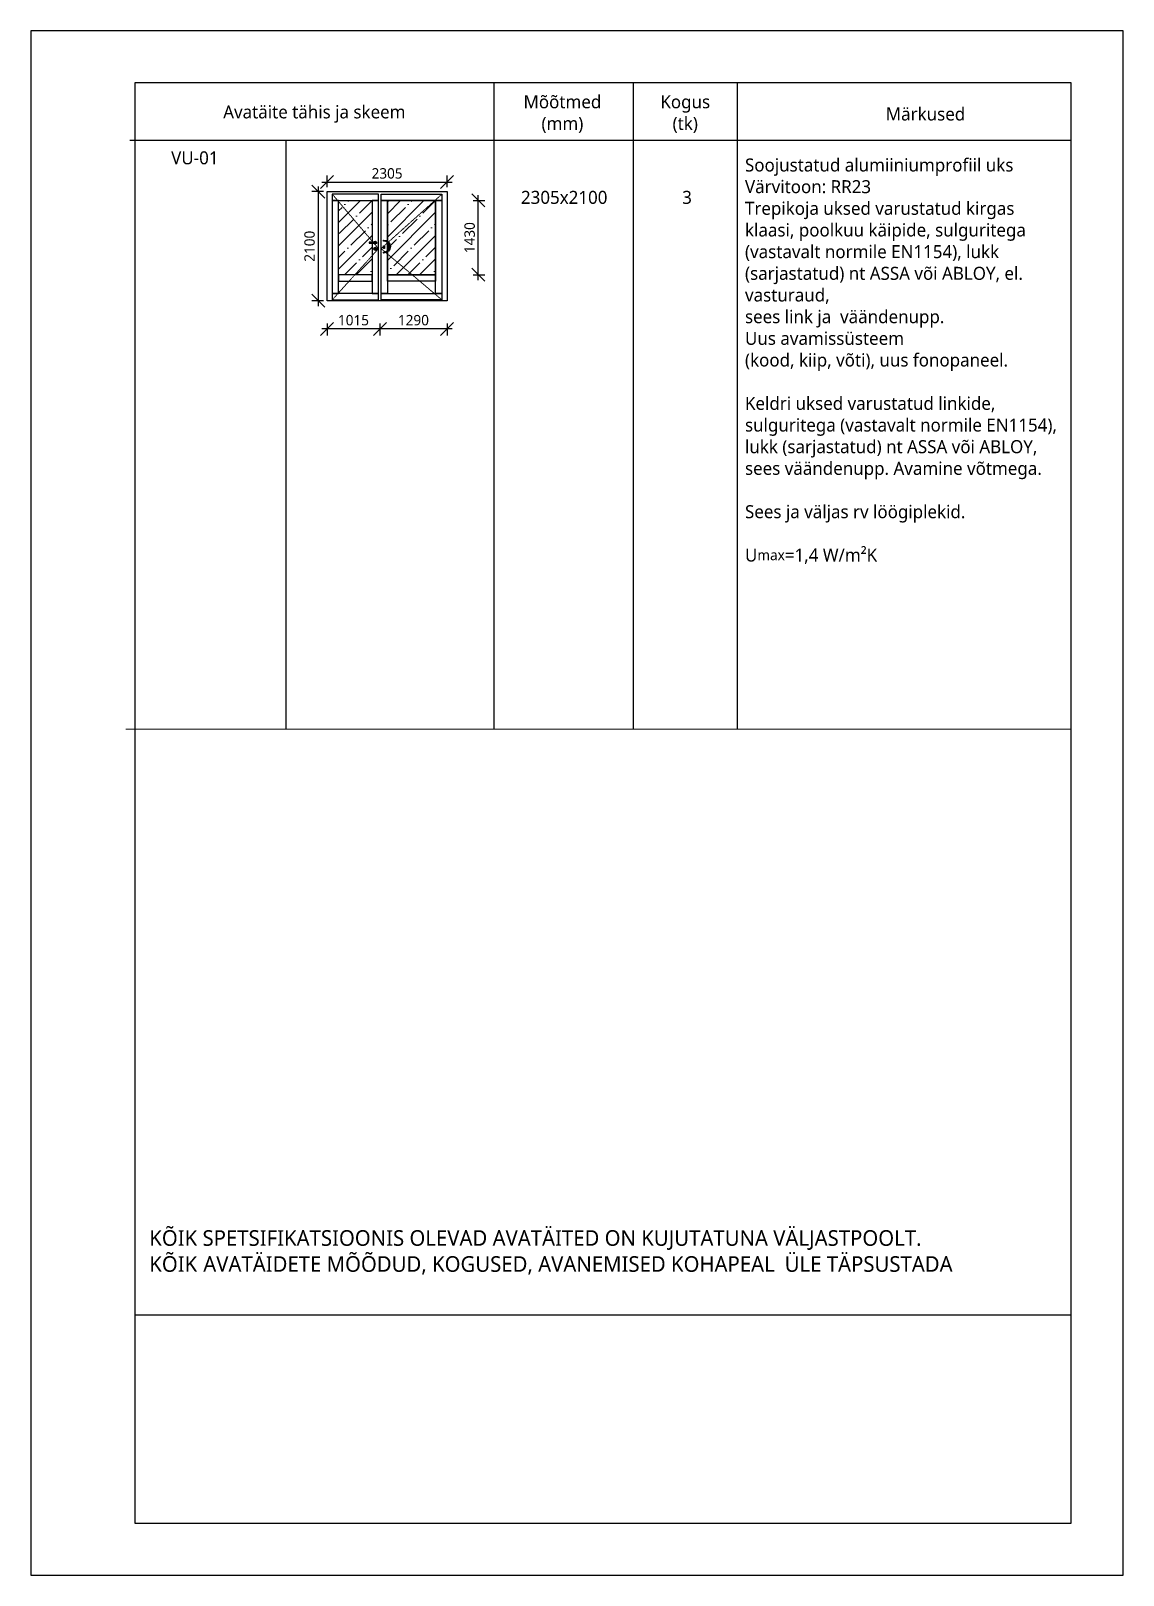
# Model space of a CAD drawing. Header units: millimetres. Extents: x 83708 to 840243643, y 645190 to 956201.
# Drawn here: x 344250 to 365250, y 656658 to 686358 of the extents above; entities that cross this region are included whole.
import ezdxf

# ---------------------------------------------------------------- set-up
doc = ezdxf.new("R2010")
doc.units = ezdxf.units.MM
doc.header["$PDMODE"] = 2
doc.header["$PDSIZE"] = 5
doc.linetypes.add('DASHED2', pattern=[0.375, 0.25, -0.125])
for name, color, linetype in [('!ESP_Avatäited plaanil', 7, 'Continuous'), ('!ESP_Mõõt', 252, 'Continuous'), ('!ESP_Tekst', 7, 'Continuous')]:
    doc.layers.add(name, color=color, linetype=linetype)
doc.layers.add('!ESP_no_print', color=252, linetype='Continuous', plot=False)
doc.layers.add('Sein', color=7, linetype='Continuous', lineweight=9)
doc.layers.add('TEKST', color=7, linetype='Continuous', lineweight=9)
doc.styles.add('Annotative', font='malgunsl.ttf', dxfattribs={"height": 2})
doc.dimstyles.new('Annotative', dxfattribs={"dimtxt": 2.5, "dimasz": 2.5, "dimexe": 1.25, "dimexo": 0.625, "dimtad": 1, "dimdec": 0, "dimrnd": 5, "dimtxsty": 'Annotative', "dimblk": 'OBLIQUE', "dimcen": 0, "dimdle": 1, "dimadec": 0, "dimazin": 0, "dimtfac": 1, "dimtdec": 0, "dimtmove": 0, "dimatfit": 3, "dimfxl": 1, "dimfxlon": 1, "dimarcsym": 1})

msp = doc.modelspace()

# ---------------------------------------------------------------- texts
at = {"layer": '!ESP_Tekst', "style": 'Annotative'}
for s, insert, char_height, width, attachment_point in [('Avatäite tähis ja skeem', (349699.6, 684757.8), 250, 7252.457, 5), ('\\pxqc;Mõõtmed{\\fArial|b0|i0|c186|p34;\\P}(mm)', (354468.9, 684757.8), 250, 7252.457, 5), ('Kogus{\\fArial|b0|i0|c186|p34;\\P}(tk)', (356830.9, 684757.8), 250, 7252.457, 5), ('Märkused', (361449.6, 684757.8), 250, 7252.457, 5), ('VU-01', (347402, 683914.8), 250, 7252.457, 5), ('\\A1;Soojustatud alumiiniumprofiil uks\\PVärvitoon: RR23\\P{\\A0;Trepikoja uksed varustatud kirgas klaasi, poolkuu käipide, sulguritega (vastavalt normile EN1154), lukk (sarjastatud) nt ASSA või ABLOY, el. vasturaud,\\Psees link ja  väändenupp.\\PUus avamissüsteem\\P(kood, kiip, võti), uus fonopaneel.\\P\\pxql;\\PKeldri uksed varustatud linkide, sulguritega (vastavalt normile EN1154), lukk (sarjastatud) nt ASSA või ABLOY, sees väändenupp. Avamine võtmega. \\P\\PSees ja väljas rv löögiplekid.\\P}\\P\\pq*;U{\\H0.8x;max}=1,4 W/m²K', (357979.6, 683903.6), 250, 6042.136, 1), ('2305x2100', (354503.6, 683154.3), 250, 7252.457, 5), ('3', (356865.6, 683154.3), 250, 7252.457, 5), ('\\A1;KÕIK SPETSIFIKATSIOONIS OLEVAD AVATÄITED ON KUJUTATUNA VÄLJASTPOOLT.{\\fArial|b0|i0|c186|p34;\\P}KÕIK{\\fArial|b0|i0|c186|p34; }AVATÄIDETE MÕÕDUD, KOGUSED, AVANEMISED KOHAPEAL{\\fISOCPEUR|b0|i0|c186|p34; }ÜLE TÄPSUSTADA', (346526, 663291.5), 300, 18291.356, 1)]:
    msp.add_mtext(s, dxfattribs=dict(at, insert=insert, char_height=char_height, width=width, attachment_point=attachment_point))

# ---------------------------------------------------------------- blocks, each defined once
blk = doc.blocks.new('_Oblique')
at = {"color": 0, "linetype": 'ByBlock', "lineweight": -2}
blk.add_line((-0.5, -0.5), (0.5, 0.5), dxfattribs=at)
blk = doc.blocks.new('*D875')
at = {"layer": '!ESP_Mõõt', "color": 0, "lineweight": -2, "transparency": 16777216}
for p, q in [((349845, 683450), (352351, 683450)), ((349945, 683350), (349945, 683575)), ((352251, 683350), (352251, 683575))]:
    blk.add_line(p, q, dxfattribs=at)
at = {"layer": 'Defpoints', "color": 0, "transparency": 16777216}
for p in [(352251, 683450), (349945, 683266), (352251, 683266)]:
    blk.add_point(p, dxfattribs=at)
at = {"layer": '!ESP_Mõõt', "color": 0, "lineweight": -2, "transparency": 16777216, "xscale": 250, "yscale": 250, "zscale": 250, "rotation": 180}
blk.add_blockref('_Oblique', (349945, 683450), dxfattribs=at)
at = {"layer": '!ESP_Mõõt', "color": 0, "lineweight": -2, "transparency": 16777216, "xscale": 250, "yscale": 250, "zscale": 250}
blk.add_blockref('_Oblique', (352251, 683450), dxfattribs=at)
at = {"layer": '!ESP_Mõõt', "color": 0, "transparency": 16777216, "insert": (351098, 683616), "char_height": 200, "attachment_point": 5, "style": 'Annotative'}
blk.add_mtext('2305', dxfattribs=at)
blk = doc.blocks.new('*D876')
at = {"layer": '!ESP_Mõõt', "color": 0, "lineweight": -2, "transparency": 16777216}
for p, q in [((349945, 680727), (349945, 680502)), ((350959, 680727), (350959, 680502)), ((351059, 680627), (349845, 680627))]:
    blk.add_line(p, q, dxfattribs=at)
at = {"layer": 'Defpoints', "color": 0, "transparency": 16777216}
for p in [(349945, 681166), (350959, 681166), (349945, 680627)]:
    blk.add_point(p, dxfattribs=at)
at = {"layer": '!ESP_Mõõt', "color": 0, "lineweight": -2, "transparency": 16777216, "xscale": 250, "yscale": 250, "zscale": 250, "rotation": 180}
blk.add_blockref('_Oblique', (349945, 680627), dxfattribs=at)
at = {"layer": '!ESP_Mõõt', "color": 0, "lineweight": -2, "transparency": 16777216, "xscale": 250, "yscale": 250, "zscale": 250}
blk.add_blockref('_Oblique', (350959, 680627), dxfattribs=at)
at = {"layer": '!ESP_Mõõt', "color": 0, "transparency": 16777216, "insert": (350452, 680793), "char_height": 200, "attachment_point": 5, "style": 'Annotative'}
blk.add_mtext('1015', dxfattribs=at)
blk = doc.blocks.new('*D887')
at = {"layer": '!ESP_Mõõt', "color": 0, "lineweight": -2, "transparency": 16777216}
for p, q in [((352852, 681566), (352852, 683196)), ((352752, 683096), (352977, 683096)), ((352752, 681666), (352977, 681666))]:
    blk.add_line(p, q, dxfattribs=at)
at = {"layer": 'Defpoints', "color": 0, "transparency": 16777216}
for p in [(352085, 683096), (352852, 683096), (352085, 681666)]:
    blk.add_point(p, dxfattribs=at)
at = {"layer": '!ESP_Mõõt', "color": 0, "lineweight": -2, "transparency": 16777216, "xscale": 250, "yscale": 250, "zscale": 250}
for p, rotation in [((352852, 683096), 90), ((352852, 681666), 270)]:
    blk.add_blockref('_Oblique', p, dxfattribs=dict(at, rotation=rotation))
at = {"layer": '!ESP_Mõõt', "color": 0, "transparency": 16777216, "insert": (352686, 682381), "char_height": 200, "attachment_point": 5, "rotation": 90, "style": 'Annotative'}
blk.add_mtext('1430', dxfattribs=at)
blk = doc.blocks.new('*D888')
at = {"layer": '!ESP_Mõõt', "color": 0, "lineweight": -2, "transparency": 16777216}
for p, q in [((349874, 683266), (349649, 683266)), ((349774, 683366), (349774, 681066)), ((349874, 681166), (349649, 681166))]:
    blk.add_line(p, q, dxfattribs=at)
at = {"layer": 'Defpoints', "color": 0, "transparency": 16777216}
for p in [(349945, 683266), (349774, 681166), (349945, 681166)]:
    blk.add_point(p, dxfattribs=at)
at = {"layer": '!ESP_Mõõt', "color": 0, "lineweight": -2, "transparency": 16777216, "xscale": 250, "yscale": 250, "zscale": 250}
for p, rotation in [((349774, 683266), 90), ((349774, 681166), 270)]:
    blk.add_blockref('_Oblique', p, dxfattribs=dict(at, rotation=rotation))
at = {"layer": '!ESP_Mõõt', "color": 0, "transparency": 16777216, "insert": (349608, 682216), "char_height": 200, "attachment_point": 5, "rotation": 90, "style": 'Annotative'}
blk.add_mtext('2100', dxfattribs=at)
blk = doc.blocks.new('*D919')
at = {"layer": '!ESP_Mõõt', "color": 0, "lineweight": -2, "transparency": 16777216}
for p, q in [((350959, 680727), (350959, 680502)), ((352251, 680727), (352251, 680502)), ((352351, 680627), (350859, 680627))]:
    blk.add_line(p, q, dxfattribs=at)
at = {"layer": 'Defpoints', "color": 0, "transparency": 16777216}
for p in [(350959, 681166), (352251, 681166), (350959, 680627)]:
    blk.add_point(p, dxfattribs=at)
at = {"layer": '!ESP_Mõõt', "color": 0, "lineweight": -2, "transparency": 16777216, "xscale": 250, "yscale": 250, "zscale": 250, "rotation": 180}
blk.add_blockref('_Oblique', (350959, 680627), dxfattribs=at)
at = {"layer": '!ESP_Mõõt', "color": 0, "lineweight": -2, "transparency": 16777216, "xscale": 250, "yscale": 250, "zscale": 250}
blk.add_blockref('_Oblique', (352251, 680627), dxfattribs=at)
at = {"layer": '!ESP_Mõõt', "color": 0, "transparency": 16777216, "insert": (351605, 680793), "char_height": 200, "attachment_point": 5, "style": 'Annotative'}
blk.add_mtext('1290', dxfattribs=at)
blk = doc.blocks.new('A$C25e0d260')
at = {"layer": '!ESP_Avatäited plaanil'}
h = blk.add_hatch(color=256, dxfattribs=at)
h.dxf.hatch_style = 1
h.set_gradient(color1=(199, 200, 202), color2=(99, 100, 102))
edge = h.paths.add_edge_path()
edge.add_line((-1552, -970), (-1552, -990))
edge.add_line((-1552, -990), (-1432, -990))
edge.add_arc((-1432, -980), 10, 270, 450)
edge.add_line((-1432, -970), (-1552, -970))
h = blk.add_hatch(color=256, dxfattribs=at)
h.dxf.hatch_style = 1
h.set_gradient(color1=(99, 100, 102), color2=(199, 200, 202), rotation=90)
edge = h.paths.add_edge_path(flags=16)
edge.add_arc((-1432, -1110), 7, -180, 0, ccw=False)
edge.add_line((-1439, -1110), (-1439, -1090))
edge.add_arc((-1432, -1090), 7, 0, 180, ccw=False)
edge.add_line((-1425, -1090), (-1425, -1110))
edge = h.paths.add_edge_path()
edge.add_arc((-1432, -1100), 30, 0, 360)
h = blk.add_hatch(color=256, dxfattribs=at)
h.dxf.hatch_style = 1
h.set_gradient(color1=(199, 200, 202), color2=(99, 100, 102))
edge = h.paths.add_edge_path()
edge.add_arc((-1432, -980), 25, 203.5782, 270, ccw=False)
edge.add_line((-1455, -990), (-1432, -990))
edge.add_arc((-1432, -980), 10, 270, 450)
edge.add_line((-1432, -970), (-1455, -970))
edge.add_arc((-1432, -980), 25, 90, 156.4218, ccw=False)
edge.add_arc((-1432, -980), 25, -90, 90, ccw=False)
at = {"layer": '!ESP_Avatäited plaanil', "true_color": 0x939598}
h = blk.add_hatch(color=252, dxfattribs=at)
h.dxf.hatch_style = 1
edge = h.paths.add_edge_path()
edge.add_arc((-1432, -1110), 7, -180, 0, ccw=False)
edge.add_line((-1439, -1110), (-1439, -1090))
edge.add_arc((-1432, -1090), 7, 0, 180, ccw=False)
edge.add_line((-1425, -1090), (-1425, -1110))
at = {"layer": '!ESP_Avatäited plaanil'}
h = blk.add_hatch(color=256, dxfattribs=at)
h.dxf.hatch_style = 1
h.set_gradient(color1=(199, 200, 202), color2=(99, 100, 102))
edge = h.paths.add_edge_path()
edge.add_arc((-1269, -942), 10, 90, 270)
edge.add_arc((-1269, -1057), 105, -90, 90, ccw=False)
edge.add_arc((-1269, -1172), 10, 90, 270)
edge.add_arc((-1269, -1057), 125, 270, 450)
h.paths.add_polyline_path([(-1259, -1037), (-1279, -1037), (-1279, -1092), (-1259, -1092)], flags=17)
at = {"layer": 'Sein', "true_color": 0xadddf7}
h = blk.add_hatch(dxfattribs=at)
h.set_pattern_fill('ANSI35', color=141, scale=50)
h.set_pattern_definition([(45, (-5611.07, 15), (-224.506, 224.506), []), (45, (-5386.57, 15), (-224.506, 224.506), [396.875, -79.375, 0, -79.375])])
h.paths.add_polyline_path([(-1492, -170), (-2140, -170), (-2140, -1600), (-1492, -1600)])
h = blk.add_hatch(dxfattribs=at)
h.set_pattern_fill('ANSI35', color=141, scale=50)
h.set_pattern_definition([(45, (-4393.27, 15), (-224.506, 224.506), []), (45, (-4168.76, 15), (-224.506, 224.506), [396.875, -79.375, 0, -79.375])])
edge = h.paths.add_edge_path()
edge.add_line((-274, -170), (-1202, -170))
edge.add_line((-1202, -170), (-1202, -971))
edge.add_arc((-1345, -1095), 189, -40.9237, 40.9237, ccw=False)
edge.add_line((-1202, -1219), (-1202, -1600))
edge.add_line((-1202, -1600), (-274, -1600))
edge.add_line((-274, -1600), (-274, -170))
edge = h.paths.add_edge_path(flags=17)
edge.add_line((-1202, -1028), (-1202, -1203))
edge.add_arc((-2589, -759), 1456, 342.2448, 348.1508)
edge.add_arc((-1204, -1069), 41.5, 16.7047, 88.0806)
at = {"layer": '!ESP_Avatäited plaanil'}
for points in [[(-54, -2100), (-2360, -2100), (-2360, 0), (-54, 0)], [(-2260, -2080), (-1372, -2080), (-1372, -50), (-2260, -50)], [(-2260, -170), (-1372, -170), (-1372, -50), (-2260, -50)], [(-2140, -1960), (-2140, -170), (-2260, -170), (-2260, -1960)], [(-1372, -1960), (-1372, -170), (-1492, -170), (-1492, -1960)], [(-154, -2080), (-1322, -2080), (-1322, -50), (-154, -50)], [(-154, -170), (-1322, -170), (-1322, -50), (-154, -50)], [(-1322, -1960), (-1322, -170), (-1202, -170), (-1202, -971), (-1202, -987), (-1202, -1203), (-1202, -1205), (-1202, -1220), (-1202, -1219), (-1202, -1960)], [(-274, -1600), (-1202, -1600), (-1202, -1219), (-1202, -170), (-274, -170)], [(-274, -1960), (-274, -170), (-154, -170), (-154, -1960)], [(-2140, -1720), (-1492, -1720), (-1492, -1600), (-2140, -1600)], [(-2140, -1720), (-1492, -1720), (-1492, -1960), (-2140, -1960)], [(-274, -1720), (-1202, -1720), (-1202, -1600), (-274, -1600)], [(-274, -1720), (-1202, -1720), (-1202, -1960), (-274, -1960)], [(-2260, -2080), (-1372, -2080), (-1372, -1960), (-2260, -1960)], [(-154, -2080), (-1322, -2080), (-1322, -1960), (-154, -1960)]]:
    blk.add_lwpolyline(points, close=True, dxfattribs=at)
at = {"layer": '!ESP_Avatäited plaanil', "linetype": 'DASHED2', "lineweight": 0}
for points in [[(-2260, -50), (-1372, -1095), (-2260, -2080)], [(-154, -50), (-1322, -1095), (-154, -2080)]]:
    blk.add_lwpolyline(points, dxfattribs=at)
at = {"layer": '!ESP_Avatäited plaanil'}
for points in [[(-1552, -970), (-1552, -990), (-1432, -990, 1), (-1432, -970)], [(-1432, -1005, -0.298217), (-1455, -990), (-1432, -990, 1), (-1432, -970), (-1455, -970, -0.298217), (-1432, -955, -1)], [(-1425, -1110, -1), (-1439, -1110), (-1439, -1090, -1), (-1425, -1090)]]:
    blk.add_lwpolyline(points, format="xyb", close=True, dxfattribs=at)
blk.add_circle((-1432, -1100), 30, dxfattribs=at)
blk.add_lwpolyline([(-1269, -1182, -1), (-1269, -1162, 1), (-1269, -952, -1), (-1269, -932, -1)], format="xyb", close=True)
blk.add_lwpolyline([(-1279, -1042), (-1259, -1042), (-1259, -1092), (-1279, -1092)], close=True)

# ---------------------------------------------------------------- dimensions: what is measured, and where the dimension line sits
at = {"layer": '!ESP_Mõõt'}
for base, p1, p2, picture, middle in [((352250.6, 683450.3), (349945, 683265.7), (352250.6, 683265.7), '*D875', (351097.8, 683616.2)), ((349945, 680626.9), (350959.4, 681165.7), (349945, 681165.7), '*D876', (350452.2, 680793.5)), ((350959.4, 680626.9), (352250.6, 681165.7), (350959.4, 681165.7), '*D919', (351605, 680793.5))]:
    dim = msp.add_linear_dim(base=base, p1=p1, p2=p2, dimstyle='Annotative', dxfattribs=at)
    dim.commit()
    dim.dimension.update_dxf_attribs({"geometry": picture, "text_midpoint": middle})
for base, p1, p2, picture, middle in [((349774.2, 681165.7), (349945, 683265.7), (349945, 681165.7), '*D888', (349607.7, 682215.7)), ((352852, 683095.7), (352085, 681665.7), (352085, 683095.7), '*D887', (352685.5, 682380.7))]:
    dim = msp.add_linear_dim(base=base, p1=p1, p2=p2, angle=90, dimstyle='Annotative', dxfattribs=at)
    dim.commit()
    dim.dimension.update_dxf_attribs({"geometry": picture, "text_midpoint": middle})

# ---------------------------------------------------------------- linework, layer by layer
at = {"layer": '!ESP_no_print', "flags": 128}
for points in [[(344249.6, 656657.8), (365249.6, 656657.8), (365249.6, 686357.8), (344249.6, 686357.8)], [(344249.6, 656657.8), (365249.6, 656657.8), (365249.6, 686357.8), (344249.6, 686357.8)], [(346249.6, 657657.8), (364249.6, 657657.8), (364249.6, 685357.8), (346249.6, 685357.8)], [(346249.6, 657657.8), (364249.6, 657657.8), (364249.6, 685357.8), (346249.6, 685357.8)], [(346249.6, 657657.8), (364249.6, 657657.8), (364249.6, 661657.8), (346249.6, 661657.8)]]:
    msp.add_lwpolyline(points, close=True, dxfattribs=at)
at = {"layer": '!ESP_Tekst'}
for p, q in [((353149.6, 685357.8), (353149.6, 672930.7)), ((355830.9, 685357.8), (355830.9, 672930.7)), ((357830.9, 685357.8), (357830.9, 672930.7)), ((349149.6, 684257.8), (349149.6, 672930.7))]:
    msp.add_line(p, q, dxfattribs=at)
msp.add_line((346149.6, 684257.8), (364249.6, 684257.8))
at = {"layer": 'TEKST'}
msp.add_lwpolyline([(346076.8, 672930.7), (364249.6, 672930.7)], dxfattribs=at)

# ---------------------------------------------------------------- block references
at = {"color": 6}
msp.add_blockref('A$C25e0d260', (352305, 683265.7), dxfattribs=at)

msp.set_redraw_order([(e.dxf.handle, doc.entitydb.next_handle()) for e in msp.query("TEXT MTEXT ATTDEF DIMENSION ARC_DIMENSION")])  # texts and dimensions are drawn at this point

doc.saveas('drawing.dxf')
